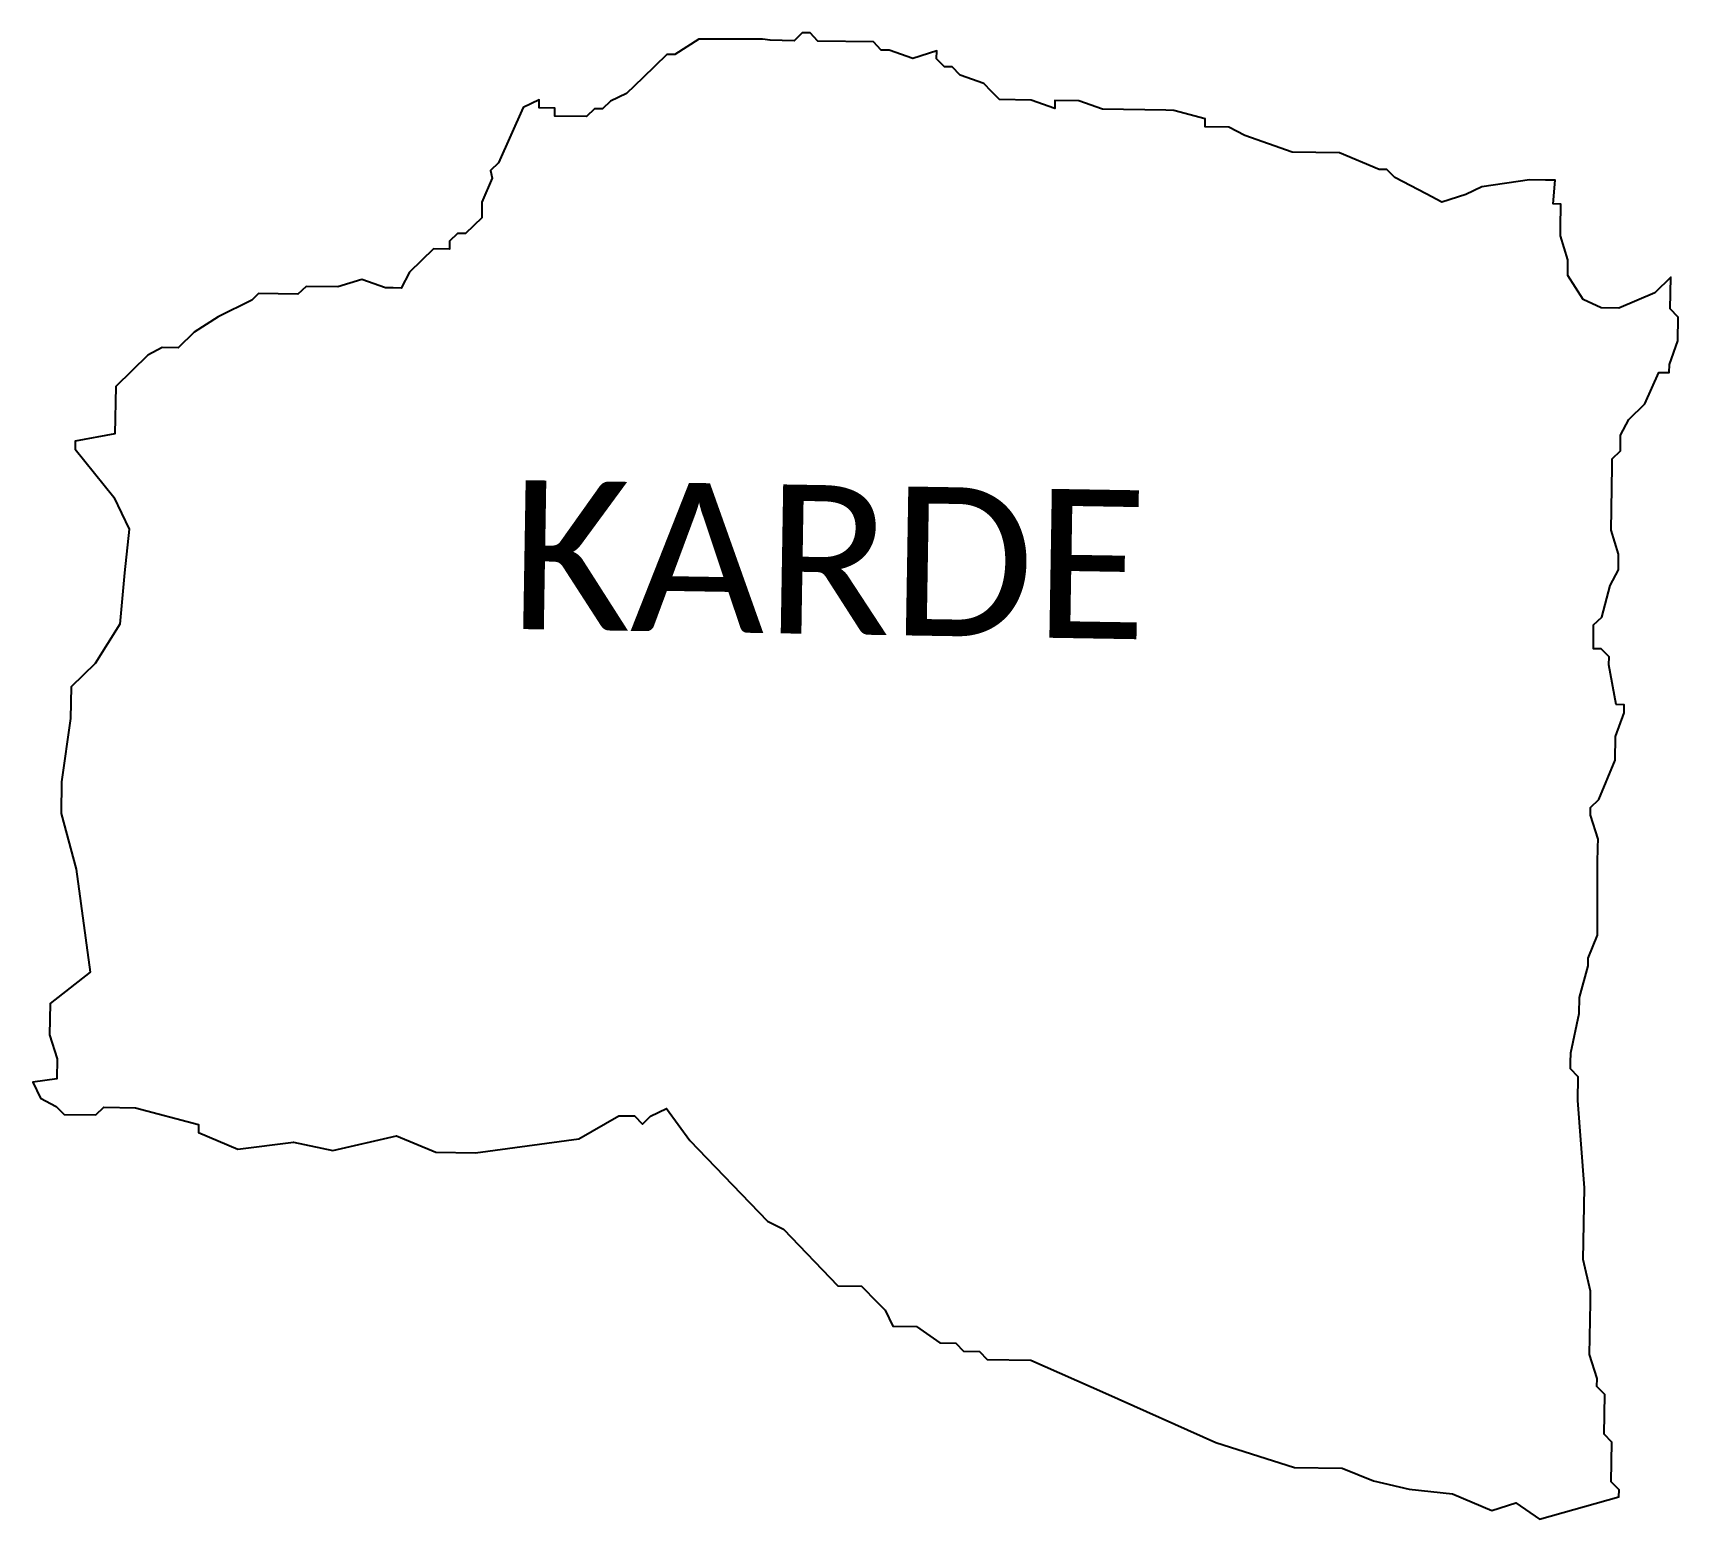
# Model space of a CAD drawing. Header units: metres. Extents: x 310536 to 316795, y 1915226 to 1918016.
# Drawn here: x 313707 to 316795, y 1915226 to 1918016 of the extents above; entities that cross this region are included whole.
import ezdxf

# ---------------------------------------------------------------- set-up
doc = ezdxf.new("R2010")
doc.units = ezdxf.units.M
doc.layers.add('VILLAGE BOUNDRY', color=10, linetype='Continuous')
doc.layers.add('VILLAGE NAME', color=250, linetype='Continuous')
doc.styles.get("Standard").update_dxf_attribs({"font": 'simplex.shx'})

msp = doc.modelspace()

# ---------------------------------------------------------------- texts
at = {"layer": 'VILLAGE NAME', "insert": (314605.3, 1917176.6), "char_height": 279.599, "attachment_point": 1, "rotation": 359.0535}
msp.add_mtext_dynamic_manual_height_columns('{\\fCalibri|b0|i0|c0|p34;KARDE}', width=503.013, gutter_width=1398, heights=[0], dxfattribs=at)

# ---------------------------------------------------------------- linework, layer by layer
at = {"layer": 'VILLAGE BOUNDRY'}
msp.add_lwpolyline([(316686.9, 1917260.9), (316702.3, 1917290.4), (316732.5, 1917319.7), (316758.4, 1917378.5), (316778.2, 1917378.5), (316778.4, 1917393.4), (316794, 1917437.8), (316794.8, 1917482.5), (316780.2, 1917497.6), (316781.1, 1917557.2), (316750.9, 1917527.9), (316683.4, 1917499.2), (316650.7, 1917499.8), (316616.6, 1917515.2), (316587.6, 1917560.4), (316588.1, 1917590.1), (316574.2, 1917635), (316574.2, 1917649.9), (316574.9, 1917694.6), (316560, 1917694.8), (316564.3, 1917739.7), (316545.9, 1917739.7), (316516.1, 1917740.2), (316426.5, 1917726.8), (316396.5, 1917712.4), (316351.6, 1917698.3), (316322, 1917713.7), (316263, 1917744.4), (316248.3, 1917759.6), (316233.5, 1917759.8), (316159.5, 1917790.8), (316070.2, 1917792.3), (315981.4, 1917823.5), (315951.8, 1917838.9), (315907.2, 1917839.7), (315907.4, 1917854.5), (315848.1, 1917870.4), (315833.2, 1917870.6), (315714.1, 1917872.6), (315669.7, 1917888.3), (315625, 1917889), (315624.8, 1917874.1), (315580.4, 1917889.7), (315520.8, 1917890.7), (315506.2, 1917905.8), (315491.5, 1917921), (315447.1, 1917936.6), (315432.5, 1917952), (315417.6, 1917952), (315403, 1917967.1), (315403.2, 1917982), (315358.3, 1917967.9), (315313.8, 1917983.7), (315299, 1917983.7), (315284.4, 1917998.9), (315180.1, 1918000.6), (315165.5, 1918016), (315150.6, 1918016), (315135.5, 1918001.3), (315090.8, 1918002.1), (315075.9, 1918004.3), (314956.8, 1918004.3), (314911.7, 1917975.3), (314896.8, 1917975.5), (314851.4, 1917931.6), (314821.1, 1917902.3), (314791.1, 1917887.9), (314775.9, 1917873.2), (314761.1, 1917873.5), (314745.9, 1917858.9), (314686.6, 1917859.8), (314686.6, 1917874.7), (314657.1, 1917875.2), (314657.1, 1917890.1), (314627.1, 1917875.7), (314580.7, 1917772.2), (314565.5, 1917757.6), (314568.6, 1917743.5), (314549.7, 1917698.3), (314549.2, 1917668.5), (314518.9, 1917639.2), (314504, 1917639.5), (314488.9, 1917624.8), (314488.6, 1917609.9), (314458.9, 1917610.4), (314413.4, 1917566.5), (314398.1, 1917537), (314383.2, 1917537.2), (314368.3, 1917537.5), (314323.9, 1917553.1), (314279, 1917539), (314219.4, 1917539.9), (314204.3, 1917525.3), (314129.9, 1917526.5), (314117.5, 1917514.2), (314054.7, 1917483.1), (314009.5, 1917454), (313979.3, 1917424.8), (313949.5, 1917425.3), (313922.7, 1917410.7), (313862.2, 1917352.2), (313860.7, 1917263), (313786.1, 1917249.3), (313785.9, 1917234.4), (313858.8, 1917144), (313887.5, 1917084), (313878.8, 1917002.3), (313869.7, 1916905.8), (313823.9, 1916832.2), (313778.5, 1916788.3), (313777.5, 1916728.8), (313760.7, 1916610.1), (313759.7, 1916550.6), (313787.8, 1916446), (313814.3, 1916252.2), (313739, 1916193.9), (313738, 1916134.5), (313752.1, 1916089.6), (313751.5, 1916052.4), (313706.8, 1916045.7), (313721.1, 1916015.7), (313750.6, 1916000.4), (313765.2, 1915985.3), (313824.8, 1915984.3), (313839.9, 1915998.9), (313899.4, 1915997.9), (314017.8, 1915966.2), (314017.6, 1915951.4), (314091.5, 1915920.4), (314195.8, 1915933.5), (314269.9, 1915917.4), (314389.4, 1915945.2), (314463.2, 1915914.2), (314537.6, 1915913), (314731.4, 1915939.6), (314806.5, 1915983), (314836.2, 1915982.5), (314850.8, 1915967.3), (314866, 1915982), (314895.9, 1915996.3), (314939.6, 1915936.1), (315020, 1915853), (315085.8, 1915785), (315115.4, 1915769.6), (315217.7, 1915663.8), (315262.3, 1915663), (315291.6, 1915632.8), (315306.2, 1915617.7), (315320.6, 1915587.7), (315365.2, 1915586.9), (315409.3, 1915556.5), (315439.1, 1915556), (315453.7, 1915540.9), (315483.4, 1915540.4), (315498, 1915525.3), (315579.8, 1915523.9), (315720.2, 1915462.1), (315926.9, 1915369.4), (316074.9, 1915322.4), (316164.1, 1915320.9), (316223.2, 1915297.6), (316289.8, 1915281.6), (316371.5, 1915272.8), (316445.4, 1915241.9), (316490.3, 1915256), (316534.4, 1915225.5), (316683.7, 1915267.6), (316683.9, 1915280.3), (316669.3, 1915295.4), (316670.5, 1915369.9), (316655.9, 1915385), (316657.1, 1915459.4), (316642.5, 1915474.6), (316642.7, 1915489.5), (316628.6, 1915534.4), (316630.5, 1915632.3), (316630.5, 1915653.5), (316616.6, 1915713.2), (316618.8, 1915847.3), (316606.7, 1916011.3), (316607.4, 1916055.9), (316593, 1916071.1), (316593, 1916083), (316593.3, 1916100.8), (316609.4, 1916175), (316609.9, 1916204.8), (316626, 1916264.1), (316626, 1916279), (316643.6, 1916321.7), (316643.6, 1916442.6), (316643.8, 1916457.4), (316644.3, 1916487.2), (316644.6, 1916502.1), (316630.4, 1916547), (316630.6, 1916561.9), (316645.8, 1916576.5), (316676.8, 1916650.5), (316677.5, 1916695.1), (316693.4, 1916739.6), (316693.4, 1916754.4), (316678.5, 1916754.7), (316664.9, 1916829.4), (316665.1, 1916844.2), (316650.5, 1916859.4), (316636.3, 1916859.7), (316636.3, 1916904.3), (316651.5, 1916918.9), (316667.3, 1916978.3), (316682.7, 1917007.8), (316682.9, 1917022.7), (316683.2, 1917037.5), (316669, 1917082.5), (316671, 1917201.6), (316671.3, 1917216.5), (316686.4, 1917231.1)], close=True, dxfattribs=at)

msp.set_redraw_order([(e.dxf.handle, doc.entitydb.next_handle()) for e in msp.query("TEXT MTEXT ATTDEF DIMENSION ARC_DIMENSION")])  # texts and dimensions are drawn at this point

doc.saveas('drawing.dxf')
